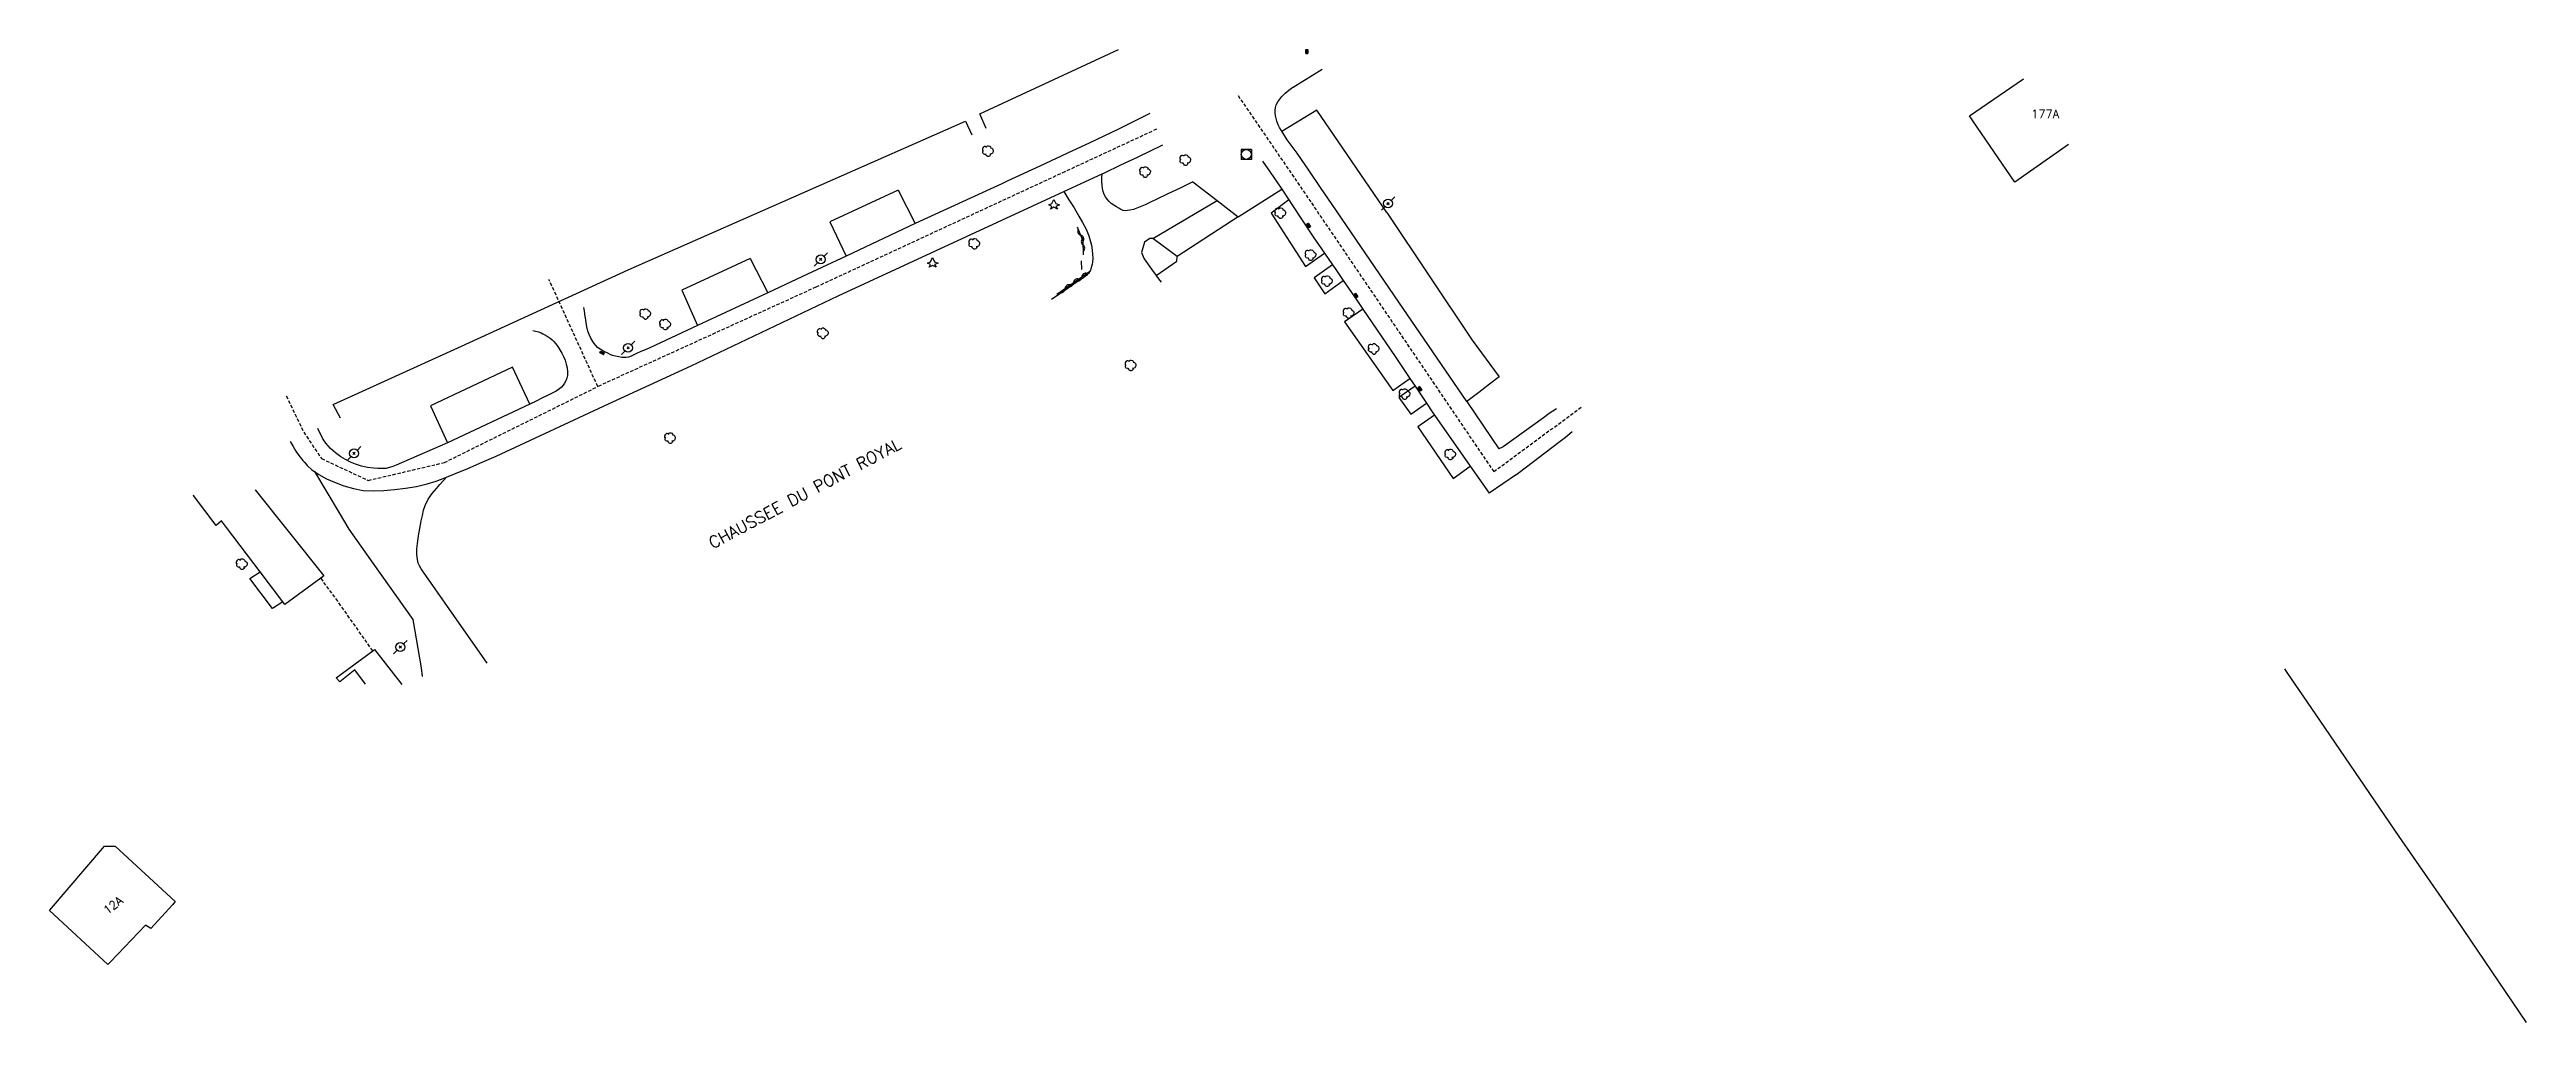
# Model space of a CAD drawing. Header units: millimetres. Extents: x 79000 to 80000, y 145084 to 146000.
# Drawn here: x 79088.1 to 79458.1, y 145854.7 to 146000 of the extents above; entities that cross this region are included whole.
import ezdxf
from ezdxf.enums import TextEntityAlignment as Align

# ---------------------------------------------------------------- set-up
doc = ezdxf.new("R2010")
doc.units = ezdxf.units.MM
doc.linetypes.add('DASHED', pattern=[0.75, 0.5, -0.25])
doc.layers.get('0').update_dxf_attribs({"linetype": 'CONTINUOUS'})
for name, color, linetype in [('W0001', 6, 'DASHED'), ('W0006', 2, 'CONTINUOUS'), ('W0008', 7, 'CONTINUOUS'), ('W0014', 7, 'CONTINUOUS'), ('W0017', 7, 'CONTINUOUS'), ('W0021', 2, 'CONTINUOUS'), ('W0100', 7, 'CONTINUOUS'), ('W0101', 7, 'CONTINUOUS'), ('W0104', 1, 'CONTINUOUS'), ('W0112', 1, 'DASHED'), ('W0300', 7, 'CONTINUOUS'), ('W0303', 7, 'CONTINUOUS'), ('W0310', 3, 'CONTINUOUS'), ('W0401', 7, 'CONTINUOUS'), ('W0420', 7, 'CONTINUOUS'), ('W0473', 7, 'CONTINUOUS'), ('W0989', 7, 'CONTINUOUS'), ('W0991', 7, 'CONTINUOUS')]:
    doc.layers.add(name, color=color, linetype=linetype)
doc.styles.get("Standard").update_dxf_attribs({"font": 'romans.shx', "width": 0.85})

msp = doc.modelspace()

# ---------------------------------------------------------------- texts
at = {"layer": 'W0989'}
msp.add_text('CHAUSSEE DU PONT ROYAL', height=1.75, rotation=28.116, dxfattribs=at).set_placement((79200.9, 145933.75), align=Align.MIDDLE_CENTER)
at = {"layer": 'W0991'}
msp.add_text('177A', height=1.25, dxfattribs=at).set_placement((79386.16, 145990.4), align=Align.MIDDLE_CENTER)
msp.add_text('12A', height=1.25, rotation=37.9229, dxfattribs=at).set_placement((79097.53, 145872.2), align=Align.MIDDLE_CENTER)

# ---------------------------------------------------------------- blocks, each defined once
blk = doc.blocks.new('T401')
for p, q in [((-0.3, 0.3), (0, 0.3)), ((-0.3, -0.25), (-0.3, 0.3)), ((-0.3, 0.15), (0, 0.15)), ((-0.3, 0), (0, 0)), ((0, 0.3), (0, -0.25)), ((-0.3, -0.15), (0, -0.15)), ((-0.3, -0.25), (-0.3, -0.3)), ((-0.3, -0.3), (0, -0.3)), ((0, -0.3), (0, -0.25))]:
    blk.add_line(p, q)
blk = doc.blocks.new('T473')
for p, q in [((-0.166667, 0.166667), (0.166667, -0.166667)), ((-0.166667, -0.166667), (0.166667, 0.166667)), ((0.500001, 0.500001), (1.000002, 1.000002)), ((-1.000002, -1.000002), (-0.500001, -0.500001))]:
    blk.add_line(p, q)
blk.add_ellipse((0, 0), major_axis=(0.471405, 0.471405), ratio=1, start_param=5.4977871438, end_param=11.780972451)
blk = doc.blocks.new('T300')
for p, q in [((-0.8, 0.51), (-0.86, 0.34)), ((-0.86, 0.34), (-0.86, 0.17)), ((-0.86, 0.17), (-0.74, 0.06)), ((-0.69, 0.63), (-0.8, 0.51)), ((-0.8, -0.06), (-0.74, 0.06)), ((-0.74, 0.06), (-0.69, 0.11)), ((-0.57, 0.69), (-0.69, 0.63)), ((-0.46, 0.69), (-0.57, 0.69)), ((-0.29, 0.63), (-0.46, 0.69)), ((-0.29, 0.63), (-0.17, 0.74)), ((-0.23, 0.57), (-0.29, 0.63)), ((-0.17, 0.74), (-0.06, 0.8)), ((-0.06, 0.8), (0.06, 0.8)), ((0.06, 0.8), (0.23, 0.74)), ((0.23, 0.74), (0.34, 0.63)), ((0.34, 0.63), (0.4, 0.51)), ((0.46, 0.46), (0.34, 0.46)), ((0.4, 0.51), (0.4, 0.46)), ((0.57, 0.4), (0.46, 0.46)), ((0.57, 0.4), (0.69, 0.29)), ((0.69, 0.29), (0.74, 0.17)), ((0.74, 0.06), (0.69, -0.17)), ((0.74, 0.17), (0.74, 0.06)), ((-0.8, -0.17), (-0.8, -0.06)), ((-0.8, -0.23), (-0.8, -0.17)), ((-0.74, -0.34), (-0.8, -0.23)), ((-0.69, -0.4), (-0.74, -0.34)), ((-0.51, -0.46), (-0.69, -0.4)), ((-0.4, -0.46), (-0.51, -0.46)), ((-0.4, -0.46), (-0.34, -0.46)), ((-0.34, -0.46), (-0.34, -0.4)), ((-0.34, -0.51), (-0.34, -0.46)), ((-0.29, -0.63), (-0.34, -0.51)), ((-0.17, -0.74), (-0.29, -0.63)), ((-0.06, -0.8), (-0.17, -0.74)), ((0.06, -0.8), (-0.06, -0.8)), ((0.17, -0.74), (0.06, -0.8)), ((0.23, -0.69), (0.17, -0.74)), ((0.29, -0.46), (0.23, -0.46)), ((0.29, -0.63), (0.23, -0.69)), ((0.46, -0.4), (0.29, -0.46)), ((0.34, -0.51), (0.29, -0.63)), ((0.34, -0.51), (0.34, -0.46)), ((0.57, -0.34), (0.46, -0.4)), ((0.63, -0.29), (0.57, -0.34)), ((0.69, -0.17), (0.63, -0.29))]:
    blk.add_line(p, q)
blk = doc.blocks.new('T303')
for p, q in [((-0.77, 0), (-0.28, 0.21)), ((-0.28, -0.21), (-0.77, 0)), ((-0.28, 0.21), (0, 0.83)), ((0, 0.83), (0.28, 0.21)), ((0.28, 0.21), (0.83, 0)), ((0.83, 0), (0.28, -0.21)), ((-0.49, -0.63), (-0.28, -0.21)), ((0, -0.35), (-0.49, -0.63)), ((0.56, -0.63), (0, -0.35)), ((0.28, -0.21), (0.56, -0.63))]:
    blk.add_line(p, q)
blk = doc.blocks.new('T420')
for p, q in [((0.75, 0.75), (-0.75, 0.75)), ((-0.75, 0.75), (-0.75, -0.75)), ((0.75, 0.75), (0.75, -0.75)), ((0.75, -0.75), (-0.75, -0.75))]:
    blk.add_line(p, q)
blk.add_ellipse((0, 0), major_axis=(-0.53, 0.53), ratio=1, start_param=3.926991, end_param=10.210176)
blk = doc.blocks.new('t310o')
at = {"color": 0, "linetype": 'Continuous'}
for centre, start, end in [((-0.5, 0.38), 216.8699, 323.1304), ((0.5, -0.37), 36.8699, 143.1303)]:
    blk.add_arc(centre, 0.625, start, end, dxfattribs=at)

# ---------------------------------------------------------------- linework, layer by layer
at = {"layer": 'W0001'}
for points in [[(79265.59, 145993.14), (79276.56, 145977.1), (79303.78, 145936.97), (79316.89, 145946.61)], [(79253.4, 145988.11), (79253.4, 145988.11), (79239.73, 145981.76), (79202.53, 145964.52), (79169.95, 145949.68)], [(79169.95, 145949.68), (79162.65, 145965.69)], [(79123.41, 145948.28), (79126.02, 145942.88), (79128.67, 145938.92), (79135.65, 145935.66), (79147.04, 145938.33), (79169.95, 145949.68)]]:
    msp.add_lwpolyline(points, dxfattribs=at)
at = {"layer": 'W0006'}
for points in [[(79203.42, 145979.88), (79224.87, 145989.33), (79225.81, 145987.26)], [(79287.81, 145975.69), (79277.37, 145990.97), (79272.13, 145987.78)], [(79131.53, 145944.95), (79130.42, 145947), (79149.57, 145955.7), (79174.47, 145967.09), (79203.42, 145979.88)], [(79214.8, 145978.99), (79204.6, 145974.28)], [(79214.8, 145978.99), (79217.35, 145974.01)], [(79252.86, 145971.78), (79262.48, 145977.46)], [(79204.6, 145974.28), (79207.03, 145969.17)], [(79287.81, 145975.69), (79300.55, 145956.61)], [(79192.72, 145968.79), (79182.49, 145964.07), (79184.82, 145958.79)], [(79192.72, 145968.79), (79195.35, 145963.7)], [(79300.55, 145956.61), (79304.62, 145951.13), (79303.15, 145950.01), (79301.54, 145948.8), (79299.76, 145947.44)], [(79159.78, 145947.05), (79157.21, 145952.55), (79144.96, 145946.8), (79147.49, 145941.25)]]:
    msp.add_lwpolyline(points, dxfattribs=at)
at = {"layer": 'W0008'}
for points in [[(79273.84, 145994.41), (79278.16, 145997.06)], [(79279.64, 145976.85), (79277.91, 145979.42), (79276.19, 145981.98), (79274.43, 145984.53), (79273.69, 145985.53), (79272.95, 145986.52), (79272.27, 145987.55), (79272.13, 145987.78), (79272.04, 145987.95), (79271.8, 145988.35), (79271.6, 145988.76), (79271.4, 145989.32), (79271.24, 145989.89), (79271.16, 145990.47), (79271.15, 145990.91), (79271.19, 145991.35), (79271.3, 145991.76), (79271.52, 145992.2), (79271.82, 145992.6), (79272.15, 145992.98), (79272.64, 145993.5), (79273.19, 145993.97), (79273.78, 145994.38), (79273.84, 145994.41)], [(79252.44, 145990.44), (79247.72, 145988.11), (79243.33, 145986.01), (79240.88, 145984.88), (79238.43, 145983.74), (79235.99, 145982.6)], [(79245.62, 145981.61), (79248.08, 145982.77), (79250.55, 145983.93), (79254.36, 145985.77)], [(79154.77, 145939.29), (79171.53, 145947.09), (79183.91, 145952.79), (79205.88, 145963.21), (79239.55, 145978.8), (79245.28, 145981.46), (79245.62, 145981.61)], [(79235.99, 145982.6), (79231.18, 145980.39), (79230.31, 145979.98), (79217.35, 145974.01), (79207.03, 145969.17), (79200.55, 145966.12), (79195.35, 145963.7), (79184.82, 145958.79), (79177.7, 145955.44)], [(79269.23, 145983.36), (79270.38, 145981.71), (79272.01, 145979.29), (79272.12, 145979.14), (79273.18, 145977.57), (79273.65, 145976.87)], [(79273.65, 145976.87), (79276.83, 145972.02), (79278.51, 145969.58), (79279.71, 145967.84), (79280.09, 145967.3), (79281.3, 145965.52), (79283.34, 145962.57), (79284.24, 145961.23), (79289.04, 145954.17), (79291.26, 145950.87), (79292.03, 145949.73), (79293.72, 145947.22), (79294.71, 145945.74), (79294.94, 145945.42), (79300.29, 145937.78), (79303.12, 145933.73)], [(79289.6, 145962.27), (79279.64, 145976.85)], [(79299.76, 145947.44), (79289.6, 145962.27)], [(79177.7, 145955.44), (79177.04, 145955.16), (79176.37, 145954.89), (79175.71, 145954.6), (79175.32, 145954.4), (79174.93, 145954.21), (79174.53, 145954.07), (79174.21, 145954.03), (79173.88, 145954.03), (79173.55, 145954.04), (79173.08, 145954.1), (79172.61, 145954.2), (79172.15, 145954.33), (79171.8, 145954.47), (79171.46, 145954.64), (79171.12, 145954.82), (79170.69, 145955.03), (79170.28, 145955.26), (79169.9, 145955.53), (79169.64, 145955.8), (79169.4, 145956.1), (79169.19, 145956.41), (79168.91, 145956.9), (79168.68, 145957.43), (79168.48, 145957.96), (79168.31, 145958.6), (79168.2, 145959.26), (79168.1, 145959.92), (79168.02, 145960.45), (79168.01, 145960.54), (79167.94, 145960.99), (79167.87, 145961.5)], [(79161.72, 145957.57), (79161.95, 145957.46), (79162.4, 145957.2), (79162.83, 145956.9), (79163.12, 145956.66), (79163.39, 145956.39), (79163.65, 145956.11), (79163.99, 145955.67), (79164.3, 145955.18), (79164.57, 145954.68), (79164.83, 145954.15), (79165.06, 145953.6), (79165.24, 145953.04), (79165.36, 145952.48), (79165.43, 145951.9), (79165.41, 145951.34), (79165.31, 145950.94), (79165.16, 145950.55), (79164.97, 145950.19), (79164.76, 145949.88), (79164.51, 145949.59), (79164.23, 145949.33), (79163.75, 145948.99), (79163.21, 145948.72), (79162.66, 145948.45), (79161.71, 145947.97), (79160.74, 145947.51), (79159.78, 145947.05)], [(79159.78, 145947.05), (79147.49, 145941.25), (79139.83, 145937.92), (79139.33, 145937.76), (79138.83, 145937.59), (79138.33, 145937.46), (79137.71, 145937.42), (79137.09, 145937.43), (79136.47, 145937.48), (79135.55, 145937.6), (79134.63, 145937.79), (79133.74, 145938.06), (79132.99, 145938.38), (79132.27, 145938.76), (79131.57, 145939.2), (79131.17, 145939.47), (79130.79, 145939.76), (79130.41, 145940.07), (79130.03, 145940.44), (79129.67, 145940.83), (79129.33, 145941.23), (79128.88, 145941.89), (79128.15, 145943.39)], [(79299.76, 145947.44), (79304.56, 145940.39)], [(79313.14, 145946.33), (79312.09, 145945.64), (79311.21, 145945), (79305.2, 145940.66), (79305.11, 145940.6), (79304.56, 145940.39)], [(79123.98, 145941.47), (79124.43, 145940.73), (79124.85, 145940.05), (79125.3, 145939.39), (79125.9, 145938.63), (79126.14, 145938.36), (79126.54, 145937.91), (79127.24, 145937.25), (79127.61, 145937), (79128.29, 145936.52), (79129.44, 145935.91), (79130.63, 145935.39), (79132.02, 145934.85), (79133.45, 145934.43), (79134.91, 145934.15), (79136.45, 145934.08), (79138.01, 145934.16), (79139.56, 145934.31), (79141.21, 145934.5), (79142.85, 145934.76), (79144.46, 145935.16), (79145.79, 145935.55), (79147.11, 145936.06), (79147.37, 145936.16), (79148.43, 145936.58), (79150.55, 145937.45), (79152.66, 145938.37), (79154.77, 145939.29)], [(79307.18, 145936.53), (79307.65, 145936.89), (79313.49, 145941.35), (79314.52, 145942.13), (79315.48, 145942.94)], [(79307.18, 145936.53), (79303.12, 145933.73)]]:
    msp.add_lwpolyline(points, dxfattribs=at)
at = {"layer": 'W0014'}
for points in [[(79265.59, 145975.05), (79272.12, 145979.14)], [(79273.18, 145977.57), (79270.53, 145975.57), (79275.66, 145967.63), (79278.51, 145969.58)], [(79253.34, 145966.28), (79256.45, 145968.4), (79256.51, 145969.08)], [(79279.71, 145967.84), (79276.97, 145965.94), (79278.58, 145963.52), (79281.3, 145965.52)], [(79160.25, 145958.05), (79160.65, 145957.94), (79161.07, 145957.83), (79161.48, 145957.68), (79161.72, 145957.57)], [(79284.24, 145961.23), (79281.5, 145959.33), (79288.7, 145949.07), (79291.26, 145950.87)], [(79292.03, 145949.73), (79289.6, 145948.06), (79291.39, 145945.54), (79293.72, 145947.22)], [(79294.94, 145945.42), (79292.47, 145943.64), (79297.75, 145935.92), (79300.29, 145937.78)], [(79422.31, 145906.99), (79421.96, 145907.5)], [(79458.06, 145854.7), (79447.61, 145870.11), (79439.05, 145882.49), (79427.28, 145899.71), (79424.69, 145903.5), (79422.31, 145906.99)]]:
    msp.add_lwpolyline(points, dxfattribs=at)
at = {"layer": 'W0017'}
for points in [[(79258.82, 145980.28), (79256.93, 145979.32), (79255.09, 145978.44), (79253.25, 145977.56), (79252.5, 145977.2), (79251.74, 145976.83), (79250.98, 145976.5), (79250.47, 145976.3), (79249.97, 145976.12), (79249.45, 145976), (79249.1, 145975.95), (79248.74, 145975.93), (79248.41, 145975.97), (79248.07, 145976.1), (79247.76, 145976.3), (79247.45, 145976.51), (79247.05, 145976.76), (79246.65, 145977.04), (79246.3, 145977.35), (79246.03, 145977.66), (79245.78, 145978.01), (79245.59, 145978.37), (79245.43, 145978.81), (79245.34, 145979.27), (79245.27, 145979.74), (79245.24, 145980.31), (79245.26, 145980.88), (79245.28, 145981.46)], [(79258.82, 145980.28), (79262.48, 145977.46), (79265.59, 145975.05), (79256.51, 145969.08), (79252.86, 145971.78), (79252.43, 145971.8), (79251.6, 145971.22), (79251.19, 145969.68), (79251.58, 145968.73), (79252.68, 145967.23), (79253.34, 145966.28), (79253.38, 145966.22), (79254.1, 145965.27)], [(79239.55, 145978.8), (79240.32, 145977.59), (79241.1, 145976.38), (79241.83, 145975.15), (79242.37, 145974.18), (79242.88, 145973.2), (79243.29, 145972.18), (79243.51, 145971.49), (79243.69, 145970.78), (79243.81, 145970.06), (79243.87, 145969.47), (79243.89, 145968.87), (79243.85, 145968.28), (79243.79, 145967.94), (79243.71, 145967.61), (79243.6, 145967.28), (79243.53, 145967.08), (79243.45, 145966.89), (79243.41, 145966.83), (79243.35, 145966.71), (79243.24, 145966.58), (79243.12, 145966.45), (79242.99, 145966.33), (79242.5, 145965.92), (79241.97, 145965.56), (79241.43, 145965.2), (79240.21, 145964.35), (79238.98, 145963.51), (79237.74, 145962.67)], [(79127.61, 145937), (79131.3, 145930.82), (79132.75, 145928.4), (79136.35, 145923.32), (79142.34, 145914.86), (79143.57, 145907.66), (79143.7, 145906.36)], [(79153.42, 145908.37), (79143.58, 145922.44), (79143.33, 145922.88), (79143.13, 145923.31), (79143, 145923.83), (79142.91, 145924.61), (79142.94, 145925.42), (79143.01, 145926.22), (79143.16, 145927.37), (79143.37, 145928.49), (79143.58, 145929.61), (79143.75, 145930.42), (79143.92, 145931.21), (79144.16, 145931.93), (79144.62, 145932.86), (79145.21, 145933.68), (79145.84, 145934.46), (79146.33, 145935.04), (79146.85, 145935.6), (79147.37, 145936.16)]]:
    msp.add_lwpolyline(points, dxfattribs=at)
at = {"layer": 'W0021'}
msp.add_lwpolyline([(79227.97, 145988.22), (79227.02, 145990.39), (79247.75, 146000)], dxfattribs=at)
at = {"layer": 'W0100'}
msp.add_lwpolyline([(79096.78, 145863.35), (79088.05, 145871.4), (79096.24, 145881.03), (79097.85, 145881.05), (79106.81, 145872.74), (79106.4, 145872.28), (79103.2, 145868.71), (79102.39, 145869.24), (79097.17, 145863.76), (79097.14, 145863.73)], close=True, dxfattribs=at)
at = {"layer": 'W0101'}
for points in [[(79389.67, 145985.82), (79381.64, 145980.21), (79375.38, 145989.37), (79374.86, 145990.13), (79382.94, 145995.66)], [(79118.76, 145934.23), (79118.76, 145934.23), (79129.02, 145921.39), (79128.58, 145921.07), (79123.21, 145917.14), (79122.92, 145917.53), (79119.52, 145922.01), (79114.5, 145928.62), (79113.75, 145929.61), (79112.93, 145928.92), (79109.57, 145933.38), (79109.52, 145933.44)]]:
    msp.add_lwpolyline(points, dxfattribs=at)
at = {"layer": 'W0104'}
for points in [[(79121.37, 145916.53), (79117.98, 145921.03), (79119.52, 145922.01)], [(79122.92, 145917.53), (79121.37, 145916.53)], [(79135.27, 145905.24), (79133.68, 145907.36), (79131.43, 145905.55), (79130.85, 145906.18), (79136.34, 145910.21), (79136.61, 145910.42), (79140.67, 145905.16)]]:
    msp.add_lwpolyline(points, dxfattribs=at)
msp.add_lwpolyline([(79121.37, 145916.53), (79121.37, 145916.53), (79121.37, 145916.53)], close=True, dxfattribs=at)
at = {"layer": 'W0112'}
msp.add_lwpolyline([(79136.34, 145910.21), (79131.11, 145917.59), (79131.11, 145917.6), (79128.58, 145921.07)], dxfattribs=at)
at = {"layer": 'W0310'}
for points in [[(79241.58, 145973.55), (79242.43, 145971.43), (79242.44, 145969.33)], [(79243.42, 145966.83), (79238.52, 145963.45)], [(79242.18, 145968.48), (79242.19, 145967.18)]]:
    msp.add_lwpolyline(points, dxfattribs=at)

# ---------------------------------------------------------------- block references
at = {"layer": 'W0300'}
for p in [(79228.27, 145984.82), (79257.76, 145983.5), (79251.75, 145981.71), (79271.94, 145975.57), (79226.23, 145970.99), (79276.46, 145969.32), (79278.9, 145965.42), (79177.08, 145960.51), (79180.05, 145958.93), (79203.6, 145957.63), (79282.14, 145960.64), (79285.9, 145955.29), (79249.58, 145952.82), (79290.5, 145948.55), (79180.79, 145941.96), (79297.32, 145939.52), (79116.81, 145923.14)]:
    msp.add_blockref('T300', p, dxfattribs=at)
at = {"layer": 'W0303'}
for p in [(79238.08, 145976.8), (79219.95, 145968.12)]:
    msp.add_blockref('T303', p, dxfattribs=at)
at = {"layer": 'W0310'}
for p, rotation in [((79242.09, 145972.27), 291.7036272674372), ((79242.43, 145970.83), 270.3825126350315), ((79240.99, 145965.16), 214.6351081833614), ((79242.23, 145966.01), 214.6351081833614), ((79239.76, 145964.3), 214.6351081833614)]:
    msp.add_blockref('t310o', p, dxfattribs=dict(at, rotation=rotation))
at = {"layer": 'W0401'}
msp.add_blockref('T401', (79276.02, 145999.71), dxfattribs=at)
for p, rotation in [((79275.98, 145973.64), 213.2545058332999), ((79283.09, 145963.18), 214.4830382989318), ((79170.66, 145954.84), 63.32641672094071), ((79292.64, 145949.24), 213.9523189400435)]:
    msp.add_blockref('T401', p, dxfattribs=dict(at, rotation=rotation))
at = {"layer": 'W0420'}
msp.add_blockref('T420', (79266.83, 145984.36), dxfattribs=at)
at = {"layer": 'W0473'}
for p in [(79288.01, 145977.02), (79203.25, 145968.67), (79174.48, 145955.46), (79133.54, 145939.7), (79140.45, 145910.76)]:
    msp.add_blockref('T473', p, dxfattribs=at)

msp.set_redraw_order([(e.dxf.handle, doc.entitydb.next_handle()) for e in msp.query("TEXT MTEXT ATTDEF DIMENSION ARC_DIMENSION")])  # texts and dimensions are drawn at this point

doc.saveas('drawing.dxf')
